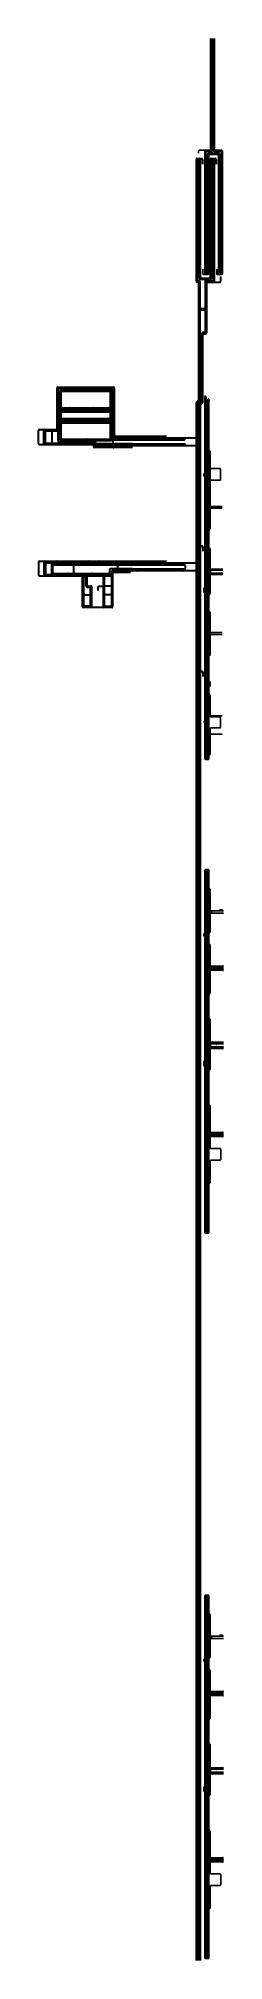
# Model space of a CAD drawing. Header units: millimetres. Extents: x 2525 to 103701, y 936 to 1054480.
import ezdxf

# ---------------------------------------------------------------- set-up
doc = ezdxf.new("R2010")
doc.units = ezdxf.units.MM
doc.layers.add('L2_AMHS_Rail Center(7F bridge_Lower)', color=11, linetype='Continuous', lineweight=30)
for name, color, linetype in [('L2_AMHS_Rail Center(FAB1L 7F Lower)', 40, 'Continuous'), ('L2_AMHS_Rail Center(P2L 7F Lower)', 3, 'Continuous'), ('L2_AMHS_Rail Center(P3L 7F Lower)', 3, 'Continuous')]:
    doc.layers.add(name, color=color, linetype=linetype)

msp = doc.modelspace()

# ---------------------------------------------------------------- linework, layer by layer
at = {"layer": 'L2_AMHS_Rail Center(7F bridge_Lower)'}
for p, q in [((88870, 926661, 0), (88870, 988154, 0)), ((89002, 985663, 0), (89388, 986049, 0)), ((89320, 988604, 0), (91773, 988604, 0)), ((89520, 926661, 0), (89520, 987504, 0)), ((90420, 926661, 0), (90420, 987504, 0)), ((90938, 985663, 0), (90552, 986049, 0)), ((91070, 926661, 0), (91070, 988154, 0)), ((92220, 988154, 0), (92220, 985654, 0)), ((96432, 988154, 0), (96432, 923604, 0)), ((96564, 985663, 0), (96950, 986049, 0)), ((96882, 988604, 0), (99182, 988604, 0)), ((97082, 987504, 0), (97082, 922954, 0)), ((97982, 987504, 0), (97982, 922054, 0)), ((98500, 985663, 0), (98114, 986049, 0)), ((98632, 988154, 0), (98632, 921404, 0)), ((99632, 988154, 0), (99632, 985654, 0)), ((89002, 971794, 0), (89388, 971408, 0)), ((90938, 971794, 0), (90552, 971408, 0)), ((96564, 971794, 0), (96950, 971408, 0)), ((98500, 971794, 0), (98114, 971408, 0)), ((89002, 965614, 0), (89388, 966000, 0)), ((90938, 965614, 0), (90552, 966000, 0)), ((96564, 965614, 0), (96950, 966000, 0)), ((98500, 965614, 0), (98114, 966000, 0)), ((89002, 948095, 0), (89388, 947709, 0)), ((89002, 941910, 0), (89388, 942296, 0)), ((90938, 948095, 0), (90552, 947709, 0)), ((90938, 941910, 0), (90552, 942296, 0)), ((96564, 948095, 0), (96950, 947709, 0)), ((96564, 941910, 0), (96950, 942296, 0)), ((98500, 948095, 0), (98114, 947709, 0)), ((98500, 941910, 0), (98114, 942296, 0)), ((89002, 928043, 0), (89388, 927658, 0)), ((90938, 928043, 0), (90552, 927658, 0)), ((96564, 928043, 0), (96950, 927658, 0)), ((98500, 928043, 0), (98114, 927658, 0)), ((88870, 921404, 0), (88870, 926661, 0)), ((89842, 920954, 0), (89320, 920954, 0)), ((89520, 922054, 0), (89520, 926661, 0)), ((90492, 921604, 0), (89970, 921604, 0)), ((90292, 856619, 0), (90292, 920504, 0)), ((90420, 922954, 0), (90420, 926661, 0)), ((90870, 922504, 0), (96632, 922504, 0)), ((90942, 856162, 0), (90942, 921154, 0)), ((91070, 923604, 0), (91070, 926661, 0)), ((91520, 923154, 0), (95982, 923154, 0)), ((93723, 922054, 0), (93723, 893754, 0)), ((94173, 921604, 0), (97532, 921604, 0)), ((94373, 920504, 0), (94373, 893104, 0)), ((94823, 920954, 0), (101694, 920954, 0)), ((102144, 923923, 0), (102144, 921404, 0)), ((90424, 909603, 0), (90810, 909217, 0)), ((93273, 906304, 0), (91392, 906304, 0)), ((94241, 909603, 0), (93855, 909217, 0)), ((90424, 902168, 0), (90810, 902554, 0)), ((93273, 905604, 0), (91392, 905604, 0)), ((94241, 902168, 0), (93855, 902554, 0)), ((91842, 855567, 0), (91842, 892854, 0)), ((93273, 893304, 0), (92292, 893304, 0)), ((92492, 855095, 0), (92492, 892204, 0)), ((92942, 892654, 0), (93923, 892654, 0)), ((90424, 883003, 0), (90810, 882617, 0)), ((90424, 875418, 0), (90810, 875803, 0)), ((92360, 883003, 0), (91974, 882617, 0)), ((92360, 875417, 0), (91974, 875803, 0)), ((12673, 840530, 0), (12673, 862830, 0)), ((12804, 856226, 0), (13191, 856612, 0)), ((13123, 863280, 0), (43623, 863280, 0)), ((13323, 833730, 0), (13323, 862180, 0)), ((13773, 862630, 0), (42973, 862630, 0)), ((14223, 834630, 0), (14223, 861280, 0)), ((14354, 856612, 0), (14741, 856226, 0)), ((14673, 861730, 0), (42073, 861730, 0)), ((14873, 835280, 0), (14873, 860630, 0)), ((15323, 861080, 0), (41423, 861080, 0)), ((19084, 862761, 0), (19470, 863148, 0)), ((19084, 861598, 0), (19470, 861211, 0)), ((24395, 862761, 0), (24009, 863148, 0)), ((24395, 861598, 0), (24009, 861211, 0)), ((32002, 862761, 0), (32388, 863148, 0)), ((32002, 861598, 0), (32388, 861211, 0)), ((36455, 862761, 0), (36069, 863148, 0)), ((36455, 861598, 0), (36069, 861211, 0)), ((41873, 835280, 0), (41873, 860630, 0)), ((42004, 856226, 0), (42391, 856612, 0)), ((42523, 834630, 0), (42523, 861280, 0)), ((43423, 832655, 0), (43423, 862180, 0)), ((43554, 856612, 0), (43941, 856226, 0)), ((44073, 835955, 0), (44073, 862830, 0)), ((88990, 704792, 0), (88990, 854947, 0)), ((89123, 855267, 0), (90117, 856250, 0)), ((89640, 704792, 0), (89640, 854497, 0)), ((89773, 854817, 0), (90768, 855793, 0)), ((90540, 704792, 0), (90540, 853897, 0)), ((90673, 854217, 0), (91669, 855198, 0)), ((91190, 704792, 0), (91190, 853440, 0)), ((91323, 853760, 0), (92317, 854735, 0)), ((13191, 843811, 0), (12804, 844197, 0)), ((15323, 851955, 0), (41423, 851955, 0)), ((15323, 849755, 0), (41423, 849755, 0)), ((41423, 845963, 0), (15323, 845963, 0)), ((15323, 843763, 0), (41423, 843763, 0)), ((15773, 850205, 0), (15773, 851505, 0)), ((15773, 844213, 0), (15773, 845513, 0)), ((16873, 851305, 0), (39873, 851305, 0)), ((16873, 850405, 0), (39873, 850405, 0)), ((16873, 845313, 0), (39873, 845313, 0)), ((16873, 844413, 0), (39873, 844413, 0)), ((19988, 851822, 0), (20373, 851437, 0)), ((22388, 849887, 0), (22773, 850272, 0)), ((22388, 845830, 0), (22773, 845445, 0)), ((22388, 843895, 0), (22773, 844280, 0)), ((32412, 851822, 0), (32027, 851437, 0)), ((32412, 849887, 0), (32027, 850272, 0)), ((32412, 845830, 0), (32027, 845445, 0)), ((32412, 843895, 0), (32027, 844280, 0)), ((40973, 850205, 0), (40973, 851505, 0)), ((40973, 844213, 0), (40973, 845513, 0)), ((89122, 849673, 0), (89508, 849288, 0)), ((89122, 843504, 0), (89508, 843890, 0)), ((91058, 849673, 0), (90672, 849288, 0)), ((91058, 843504, 0), (90672, 843890, 0)), ((2525, 832430, 0), (2525, 839630, 0)), ((2975, 840080, 0), (12223, 840080, 0)), ((5368, 832430, 0), (5368, 839630, 0)), ((6268, 833080, 0), (6268, 838980, 0)), ((6718, 839430, 0), (12873, 839430, 0)), ((6718, 832630, 0), (32775, 832630, 0)), ((9722, 838980, 0), (9722, 833080, 0)), ((13025, 832497, 0), (12641, 832112, 0)), ((13773, 833280, 0), (33425, 833280, 0)), ((14741, 839847, 0), (14354, 839461, 0)), ((14673, 834180, 0), (42073, 834180, 0)), ((15323, 834830, 0), (41423, 834830, 0)), ((17741, 833147, 0), (17356, 832762, 0)), ((28910, 834697, 0), (28525, 834312, 0)), ((28910, 832762, 0), (28525, 833147, 0)), ((33875, 832655, 0), (33875, 832830, 0)), ((42391, 840888, 0), (42004, 841274, 0)), ((43941, 841274, 0), (43554, 840888, 0)), ((43873, 834505, 0), (82198, 834505, 0)), ((44523, 836505, 0), (72542, 836505, 0)), ((44523, 835505, 0), (88540, 835505, 0)), ((82648, 834955, 0), (82648, 835055, 0)), ((2975, 831980, 0), (32125, 831980, 0)), ((32575, 831530, 0), (32575, 830655, 0)), ((53964, 830205, 0), (33025, 830205, 0)), ((33225, 831655, 0), (33225, 832180, 0)), ((88540, 831205, 0), (33675, 831205, 0)), ((53964, 832205, 0), (34325, 832205, 0)), ((38192, 832073, 0), (38928, 831336, 0)), ((42641, 831073, 0), (43377, 830336, 0)), ((51823, 832205, 0), (82198, 832205, 0)), ((82648, 831755, 0), (82648, 831655, 0)), ((89122, 824489, 0), (89508, 824104, 0)), ((91058, 824489, 0), (90672, 824104, 0)), ((89122, 818320, 0), (89508, 818706, 0)), ((91058, 818320, 0), (90672, 818706, 0)), ((89122, 798784, 0), (89508, 798398, 0)), ((89122, 792610, 0), (89508, 792996, 0)), ((91058, 798784, 0), (90672, 798398, 0)), ((91058, 792610, 0), (90672, 792996, 0)), ((89122, 778193, 0), (89508, 777807, 0)), ((89122, 772027, 0), (89508, 772413, 0)), ((91058, 778194, 0), (90672, 777808, 0)), ((91058, 772027, 0), (90672, 772413, 0)), ((91640, 776273, 0), (91924, 776273, 0)), ((92374, 775823, 0), (92374, 773374, 0)), ((2525, 767530, 0), (2525, 760430, 0)), ((2975, 767980, 0), (72542, 767980, 0)), ((2975, 759980, 0), (26173, 759980, 0)), ((5368, 767530, 0), (5368, 760430, 0)), ((6268, 766530, 0), (6268, 761080, 0)), ((6718, 766980, 0), (88592, 766980, 0)), ((6718, 760630, 0), (41972, 760630, 0)), ((9722, 761080, 0), (9722, 766530, 0)), ((10372, 761730, 0), (10372, 765530, 0)), ((10822, 765980, 0), (72542, 765980, 0)), ((10822, 761280, 0), (40972, 761280, 0)), ((13123, 767848, 0), (13866, 767104, 0)), ((14301, 760497, 0), (13917, 760112, 0)), ((18573, 766848, 0), (17830, 766104, 0)), ((17957, 760762, 0), (18342, 761147, 0)), ((21923, 761730, 0), (21923, 765530, 0)), ((22187, 760497, 0), (22572, 760112, 0)), ((25056, 766848, 0), (24312, 766104, 0)), ((26623, 743030, 0), (26623, 759530, 0)), ((27273, 743680, 0), (27273, 760180, 0)), ((27723, 759730, 0), (28123, 759730, 0)), ((28573, 754130, 0), (28573, 760180, 0)), ((29223, 754780, 0), (29223, 759530, 0)), ((30018, 767848, 0), (29275, 767104, 0)), ((29673, 759980, 0), (37381, 759980, 0)), ((32098, 761147, 0), (32483, 760762, 0)), ((35138, 760497, 0), (35522, 760112, 0)), ((35964, 767848, 0), (36707, 767104, 0)), ((37831, 759530, 0), (37831, 743030, 0)), ((38481, 760180, 0), (38481, 743680, 0)), ((41972, 759730, 0), (38931, 759730, 0)), ((41422, 763230, 0), (41422, 761730, 0)), ((41458, 766848, 0), (42202, 766104, 0)), ((53964, 763680, 0), (41872, 763680, 0)), ((42422, 762230, 0), (42422, 743680, 0)), ((88592, 762680, 0), (42872, 762680, 0)), ((43072, 761230, 0), (43072, 743030, 0)), ((52797, 761680, 0), (43522, 761680, 0)), ((45726, 762548, 0), (44990, 761811, 0)), ((45681, 765530, 0), (45681, 764130, 0)), ((53964, 763680, 0), (82506, 763680, 0)), ((57486, 763548, 0), (56750, 762811, 0)), ((72542, 765980, 0), (82506, 765980, 0)), ((80556, 766111, 0), (81299, 766855, 0)), ((80556, 763548, 0), (81299, 762804, 0)), ((82956, 764130, 0), (82956, 765530, 0)), ((27141, 756108, 0), (26755, 756493, 0)), ((27723, 749544, 0), (30515, 749544, 0)), ((28705, 756108, 0), (29091, 756493, 0)), ((29023, 753680, 0), (30515, 753680, 0)), ((29673, 754330, 0), (31165, 754330, 0)), ((30965, 743680, 0), (30965, 753230, 0)), ((31615, 743030, 0), (31615, 753880, 0)), ((34973, 753810, 0), (34973, 751905, 0)), ((35423, 754260, 0), (37381, 754260, 0)), ((38349, 757022, 0), (37963, 756637, 0)), ((41972, 754260, 0), (38931, 754260, 0)), ((41972, 749546, 0), (38931, 749546, 0)), ((42554, 757251, 0), (42940, 756866, 0)), ((27141, 745714, 0), (26755, 745329, 0)), ((42622, 742580, 0), (27073, 742580, 0)), ((30515, 743230, 0), (27723, 743230, 0)), ((31097, 745714, 0), (31483, 745329, 0)), ((37963, 745713, 0), (38349, 745328, 0)), ((38931, 743230, 0), (41972, 743230, 0)), ((42940, 745714, 0), (42554, 745329, 0)), ((89122, 744513, 0), (89508, 744127, 0)), ((89122, 737265, 0), (89508, 737651, 0)), ((91058, 744851, 0), (90672, 744465, 0)), ((91058, 737265, 0), (90672, 737651, 0)), ((89122, 726469, 0), (89508, 726083, 0)), ((89122, 720291, 0), (89508, 720677, 0)), ((91058, 726469, 0), (90672, 726083, 0)), ((91058, 720291, 0), (90672, 720677, 0)), ((89122, 709495, 0), (89508, 709109, 0)), ((91058, 709495, 0), (90672, 709109, 0)), ((91640, 707573, 0), (91924, 707573, 0)), ((92374, 707123, 0), (92374, 704747, 0)), ((88990, 625126, 0), (88990, 704792, 0)), ((89122, 703317, 0), (89508, 703703, 0)), ((89640, 625126, 0), (89640, 704792, 0)), ((90540, 625126, 0), (90540, 704792, 0)), ((91058, 703317, 0), (90672, 703703, 0)), ((91190, 625126, 0), (91190, 704792, 0)), ((89122, 688900, 0), (89508, 688514, 0)), ((91058, 688900, 0), (90672, 688514, 0)), ((89122, 682720, 0), (89508, 683106, 0)), ((91058, 682720, 0), (90672, 683106, 0)), ((89122, 663746, 0), (89508, 663361, 0)), ((91058, 663746, 0), (90672, 663361, 0)), ((88990, 445192), (88990, 625126)), ((89640, 445192), (89640, 625126)), ((90540, 445192), (90540, 625126)), ((91190, 445192), (91190, 625126)), ((89122, 588254), (89508, 588640)), ((91058, 588254), (90672, 588640)), ((89122, 566976), (89508, 566590)), ((89122, 560798), (89508, 561184)), ((91058, 566976), (90672, 566590)), ((91058, 560798), (90672, 561184)), ((89122, 533289), (89508, 532903)), ((89122, 527112), (89508, 527497)), ((91058, 533289), (90672, 532903)), ((91058, 527112), (90672, 527497)), ((89122, 473418), (89508, 473032)), ((89122, 467240), (89508, 467626)), ((91058, 473418), (90672, 473032)), ((91058, 467240), (90672, 467626)), ((88990, 297141), (88990, 445192)), ((89640, 297141), (89640, 445192)), ((90540, 297141), (90540, 445192)), ((91190, 297141), (91190, 445192)), ((89122, 425029), (89508, 424644)), ((91058, 425029), (90672, 424644)), ((89122, 418850), (89508, 419235)), ((91058, 418850), (90672, 419235)), ((89122, 404146), (89508, 403761)), ((91058, 404146), (90672, 403761)), ((88990, 47592), (88990, 297141)), ((89640, 47592), (89640, 297141)), ((90540, 47592), (90540, 297141)), ((91190, 47592), (91190, 297141)), ((89122, 190654), (89508, 191040)), ((91058, 190654), (90672, 191040)), ((89122, 169376), (89508, 168990)), ((91058, 169376), (90672, 168990)), ((89122, 163198), (89508, 163584)), ((91058, 163198), (90672, 163584)), ((89122, 135689), (89508, 135303)), ((89122, 129512), (89508, 129897)), ((91058, 135689), (90672, 135303)), ((91058, 129512), (90672, 129897)), ((89122, 75818), (89508, 75432)), ((91058, 75818), (90672, 75432)), ((89122, 69640), (89508, 70026)), ((91058, 69640), (90672, 70026)), ((88990, 954), (88990, 47592)), ((89640, 954), (89640, 47592)), ((90540, 954), (90540, 47592)), ((91190, 936), (91190, 47592)), ((89122, 27429), (89508, 27044)), ((89122, 21250), (89508, 21635)), ((91058, 27429), (90672, 27044)), ((91058, 21250), (90672, 21635)), ((89122, 6546), (89508, 6161)), ((91058, 6546), (90672, 6161))]:
    msp.add_line(p, q, dxfattribs=at)
for centre, radius, start, end in [((89320, 988154, 0), 450, 90, 180), ((89320, 985345, 0), 450, 134.939812, 180), ((89070, 986367, 0), 450, 314.939812, 0), ((89970, 987504, 0), 450, 0, 180.00002), ((90870, 986367, 0), 450, 180, 225.060188), ((90620, 988154, 0), 450, 0, 90), ((90620, 985345, 0), 450, 0, 45.060188), ((91770, 988154, 0), 450, 0, 90), ((96882, 988154, 0), 450, 90, 180), ((96882, 985345, 0), 450, 134.939812, 180), ((96632, 986367, 0), 450, 314.939812, 0), ((97532, 987504, 0), 450, 0, 179.908748), ((98432, 986367, 0), 450, 180, 225.060188), ((98182, 988154, 0), 450, 0, 90), ((98182, 985345, 0), 450, 0, 45.060188), ((99182, 988154, 0), 450, 0, 90), ((89320, 972112, 0), 450, 180, 225.060188), ((89070, 971089, 0), 450, 0, 45.060188), ((89970, 969505, 0), 450, 180, 359.999982), ((90870, 971089, 0), 450, 134.939812, 180), ((90620, 972112, 0), 450, 314.939812, 0), ((96882, 972112, 0), 450, 180, 225.060188), ((96632, 971089, 0), 450, 0, 45.060188), ((97532, 969505, 0), 450, 180, 359.999982), ((98432, 971089, 0), 450, 134.939812, 180), ((98182, 972112, 0), 450, 314.939812, 0), ((89320, 965296, 0), 450, 134.939812, 180), ((89070, 966319, 0), 450, 314.939812, 0), ((89970, 967905, 0), 450, 0, 180.00002), ((90870, 966319, 0), 450, 180, 225.060188), ((90620, 965296, 0), 450, 0, 45.060188), ((96882, 965296, 0), 450, 134.939812, 180), ((96632, 966319, 0), 450, 314.939812, 0), ((97532, 967905, 0), 450, 0, 180.00002), ((98432, 966319, 0), 450, 180, 225.060188), ((98182, 965296, 0), 450, 0, 45.060188), ((89320, 948414, 0), 450, 180, 225.060188), ((90620, 948414, 0), 450, 314.939812, 0), ((96882, 948414, 0), 450, 180, 225.060188), ((98182, 948414, 0), 450, 314.939812, 0), ((89320, 941592, 0), 450, 134.939812, 180), ((89070, 947391, 0), 450, 0, 45.060188), ((89070, 942615, 0), 450, 314.939812, 0), ((89970, 945802, 0), 450, 180, 359.999982), ((89970, 944202, 0), 450, 0, 180.00002), ((90870, 947391, 0), 450, 134.939812, 180), ((90870, 942615, 0), 450, 180, 225.060188), ((90620, 941592, 0), 450, 0, 45.060188), ((96882, 941592, 0), 450, 134.939812, 180), ((96632, 947391, 0), 450, 0, 45.060188), ((96632, 942615, 0), 450, 314.939812, 0), ((97532, 945802, 0), 450, 180, 359.999982), ((97532, 944202, 0), 450, 0, 180.00002), ((98432, 947391, 0), 450, 134.939812, 180), ((98432, 942615, 0), 450, 180, 225.060188), ((98182, 941592, 0), 450, 0, 45.060188), ((89320, 928362, 0), 450, 180, 225.060188), ((89070, 927339, 0), 450, 0, 45.060188), ((90870, 927339, 0), 450, 134.939812, 180), ((90620, 928362, 0), 450, 314.939812, 0), ((96882, 928362, 0), 450, 180, 225.060188), ((96632, 927339, 0), 450, 0, 45.060188), ((98432, 927339, 0), 450, 134.939812, 180), ((98182, 928362, 0), 450, 314.939812, 0), ((89320, 921404, 0), 450, 180, 270), ((89969, 925684, 0), 450, 180.091252, 0), ((89969, 924084, 0), 450, 0, 179.908748), ((89970, 922054, 0), 450, 180, 270), ((89842, 920504, 0), 450, 0, 90), ((90870, 922954, 0), 450, 180, 270), ((90492, 921154, 0), 450, 0, 90), ((91520, 923604, 0), 450, 180, 270), ((93273, 922054, 0), 450, 0, 90), ((94173, 921154, 0), 450, 90, 180), ((94823, 920504, 0), 450, 90, 180), ((95982, 923604, 0), 450, 270, 0), ((96632, 922954, 0), 450, 270, 0), ((97531, 925684, 0), 450, 180.091252, 0), ((97531, 924084, 0), 450, 0, 179.908748), ((97532, 922054, 0), 450, 270, 0), ((98182, 921404, 0), 450, 270, 0), ((101694, 921404, 0), 450, 270, 0), ((90742, 909922, 0), 450, 180, 225.060188), ((90492, 908899, 0), 450, 0, 45.060188), ((91392, 906754, 0), 450, 180, 270), ((93273, 906754, 0), 450, 270, 0), ((94173, 908899, 0), 450, 134.939812, 180), ((93923, 909922, 0), 450, 314.939812, 0), ((90742, 901850, 0), 450, 134.939812, 180), ((90492, 902872, 0), 450, 314.939812, 0), ((91392, 905154, 0), 450, 90, 180), ((93273, 905154, 0), 450, 0, 90), ((94173, 902872, 0), 450, 180, 225.060188), ((93923, 901850, 0), 450, 0, 45.060188), ((92292, 892854, 0), 450, 90, 180), ((92942, 892204, 0), 450, 90, 180), ((93273, 893754, 0), 450, 270, 0), ((93923, 893104, 0), 450, 270, 0), ((90742, 883322, 0), 450, 180, 225.060188), ((90742, 875099, 0), 450, 134.939812, 180), ((90492, 882299, 0), 450, 0, 45.060188), ((90492, 876122, 0), 450, 314.939812, 0), ((91392, 880154, 0), 450, 180, 270), ((91392, 878554, 0), 450, 90, 180), ((91392, 880154, 0), 450, 270, 0), ((91392, 878554, 0), 450, 0, 90), ((92292, 882299, 0), 450, 134.939812, 180), ((92292, 876122, 0), 450, 180, 225.060188), ((92042, 883322, 0), 450, 314.939812, 0), ((92042, 875099, 0), 450, 0, 45.060188), ((13123, 862830, 0), 450, 90, 180), ((13123, 855907, 0), 450, 135.00044, 180), ((12873, 856929, 0), 450, 315.074265, 0), ((13773, 862180, 0), 450, 90, 180), ((13773, 859500, 0), 450, 0, 180.00002), ((14673, 861280, 0), 450, 90, 180), ((14673, 856930, 0), 450, 180, 224.99956), ((14423, 855908, 0), 450, 0, 44.925735), ((15323, 860630, 0), 450, 90, 180), ((16452, 862180, 0), 450, 90, 270.000001), ((18766, 863080, 0), 450, 270, 314.99956), ((18766, 861280, 0), 450, 45.00044, 90), ((19788, 862830, 0), 450, 90, 134.925735), ((19788, 861530, 0), 450, 225.074265, 270), ((23691, 862830, 0), 450, 45.074265, 90), ((23691, 861530, 0), 450, 270, 314.925735), ((24713, 863080, 0), 450, 225.00044, 270), ((24713, 861280, 0), 450, 90, 134.99956), ((27573, 862180, 0), 450, 270, 89.999964), ((29173, 862180, 0), 450, 90, 270.000001), ((31684, 863080, 0), 450, 270, 314.99956), ((31684, 861280, 0), 450, 45.00044, 90), ((32706, 862830, 0), 450, 90, 134.925735), ((32706, 861530, 0), 450, 225.074265, 270), ((35751, 862830, 0), 450, 45.074265, 90), ((35751, 861530, 0), 450, 270, 314.925735), ((36773, 863080, 0), 450, 225.00044, 270), ((36773, 861280, 0), 450, 90, 134.99956), ((40293, 862180, 0), 450, 270, 89.999964), ((41423, 860630, 0), 450, 0, 90), ((42323, 855907, 0), 450, 135.00044, 180), ((42073, 861280, 0), 450, 0, 90), ((42073, 856929, 0), 450, 315.074265, 0), ((42973, 859500, 0), 450, 0, 180.00002), ((42973, 862180, 0), 450, 0, 90), ((43873, 856930, 0), 450, 180, 224.99956), ((43623, 862830, 0), 450, 0, 90), ((43623, 855908, 0), 450, 0, 44.925735), ((89440, 854947, 0), 450, 134.687321, 179.999998), ((90090, 854497, 0), 450, 134.687321, 179.999998), ((89834, 856609, 0), 457, 308.343478, 1.222544), ((90990, 853897, 0), 450, 134.687321, 179.999998), ((90484, 856152, 0), 457, 308.343478, 1.222544), ((91640, 853440, 0), 450, 134.687321, 179.999998), ((91384, 855557, 0), 457, 308.343478, 1.222544), ((92034, 855095, 0), 457, 308.343478, 0), ((13123, 844515, 0), 450, 180, 224.925735), ((12873, 843493, 0), 450, 0, 44.99956), ((15323, 852405, 0), 450, 180, 270), ((15323, 849305, 0), 450, 90, 180), ((15323, 846413, 0), 450, 180, 270), ((15323, 843313, 0), 450, 90, 180), ((16223, 851505, 0), 450, 90, 180), ((16223, 850205, 0), 450, 180, 270), ((16223, 845513, 0), 450, 90, 180), ((16223, 844213, 0), 450, 180, 270), ((16873, 850855, 0), 450, 90, 270.000001), ((16873, 844863, 0), 450, 90, 270.000001), ((19669, 851505, 0), 450, 44.939812, 90), ((20691, 851755, 0), 450, 224.939812, 270), ((22069, 850205, 0), 450, 270, 315.060188), ((22069, 845513, 0), 450, 44.939812, 90), ((22069, 844213, 0), 450, 270, 315.060188), ((23091, 849955, 0), 450, 90, 135.060188), ((23091, 845763, 0), 450, 224.939812, 270), ((23091, 843963, 0), 450, 90, 135.060188), ((27248, 850855, 0), 450, 270, 89.999964), ((27248, 844863, 0), 450, 270, 89.999964), ((28848, 850855, 0), 450, 90, 270.000001), ((28848, 844863, 0), 450, 90, 270.000001), ((31709, 851755, 0), 450, 270, 315.060188), ((31709, 849955, 0), 450, 44.939812, 90), ((31709, 845763, 0), 450, 270, 315.060188), ((31709, 843963, 0), 450, 44.939812, 90), ((32731, 851505, 0), 450, 90, 135.060188), ((32731, 850205, 0), 450, 224.939812, 270), ((32731, 845513, 0), 450, 90, 135.060188), ((32731, 844213, 0), 450, 224.939812, 270), ((39873, 850855, 0), 450, 270, 89.999964), ((39873, 844863, 0), 450, 270, 89.999964), ((40523, 851505, 0), 450, 0, 90), ((40523, 850205, 0), 450, 270, 0), ((40523, 845513, 0), 450, 0, 90), ((40523, 844213, 0), 450, 270, 0), ((41423, 852405, 0), 450, 270, 0), ((41423, 849305, 0), 450, 0, 90), ((41423, 846413, 0), 450, 270, 0), ((41423, 843313, 0), 450, 0, 90), ((89440, 849992, 0), 450, 180, 225.060188), ((89440, 843186, 0), 450, 134.939812, 180), ((89190, 848969, 0), 450, 0, 45.060188), ((89190, 844208, 0), 450, 314.939812, 0), ((90090, 847388, 0), 450, 180, 270), ((90090, 845788, 0), 450, 90, 180), ((90090, 847388, 0), 450, 270, 0), ((90090, 845788, 0), 450, 0, 90), ((90990, 848969, 0), 450, 134.939812, 180), ((90990, 844208, 0), 450, 180, 225.060188), ((90740, 849992, 0), 450, 314.939812, 0), ((90740, 843186, 0), 450, 0, 45.060188), ((2975, 839630, 0), 450, 90, 180), ((2975, 832430, 0), 450, 180, 270), ((5818, 839630, 0), 450, 90, 180), ((5818, 832430, 0), 450, 180, 270), ((6718, 838980, 0), 450, 90, 180), ((6718, 833080, 0), 450, 180, 270), ((10172, 838980, 0), 450, 90, 180), ((10172, 833080, 0), 450, 180, 270), ((12223, 840530, 0), 450, 270, 0), ((12873, 839880, 0), 450, 270, 0), ((13344, 832180, 0), 450, 90, 135.060188), ((13773, 836410, 0), 450, 180, 359.999982), ((13773, 833730, 0), 450, 180, 270), ((14673, 839143, 0), 450, 135.074265, 180), ((14673, 834630, 0), 450, 180, 270), ((14423, 840165, 0), 450, 315.00044, 0), ((15323, 835280, 0), 450, 180, 270), ((17038, 833080, 0), 450, 270, 315.060188), ((18060, 832830, 0), 450, 90, 135.060188), ((23746, 833730, 0), 450, 270, 89.999964), ((25346, 833730, 0), 450, 90, 270.000001), ((28206, 834630, 0), 450, 270, 315.060188), ((28206, 832830, 0), 450, 44.939812, 90), ((29228, 834380, 0), 450, 90, 135.060188), ((29228, 833080, 0), 450, 224.939812, 270), ((32775, 832180, 0), 450, 0, 90), ((33425, 832830, 0), 450, 0, 90), ((34325, 832655, 0), 450, 180, 270), ((41423, 835280, 0), 450, 270, 0), ((42323, 841591, 0), 450, 180, 224.925735), ((42073, 834630, 0), 450, 270, 0), ((42073, 840569, 0), 450, 0, 44.99956), ((42973, 837865, 0), 450, 180, 359.999982), ((42973, 832655, 0), 450, 270, 0), ((43873, 840570, 0), 450, 135.074265, 180), ((43873, 834955, 0), 450, 180, 270), ((43623, 841592, 0), 450, 315.00044, 0), ((44523, 836955, 0), 450, 180, 270), ((44523, 835955, 0), 450, 180, 270), ((82198, 834955, 0), 450, 270, 0), ((83098, 835055, 0), 450, 90, 180), ((88540, 835955, 0), 450, 270, 0), ((12322, 832430, 0), 450, 270, 315.060188), ((32125, 831530, 0), 450, 0, 90), ((33025, 830655, 0), 450, 180, 270), ((33675, 831655, 0), 450, 180, 270), ((37874, 831755, 0), 450, 44.994314, 90), ((39246, 831655, 0), 450, 224.994314, 270.198828), ((42323, 830755, 0), 450, 44.994314, 90), ((43695, 830655, 0), 450, 224.994314, 270.198828), ((82198, 831755, 0), 450, 0, 90), ((83098, 831655, 0), 450, 180, 270), ((88540, 830755, 0), 450, 0, 90), ((89440, 824808, 0), 450, 180, 225.060188), ((89190, 823785, 0), 450, 0, 45.060188), ((90090, 822205, 0), 450, 180, 270), ((90090, 822205, 0), 450, 270, 0), ((90990, 823785, 0), 450, 134.939812, 180), ((90740, 824808, 0), 450, 314.939812, 0), ((89440, 818002, 0), 450, 134.939812, 180), ((89190, 819024, 0), 450, 314.939812, 0), ((90090, 820605, 0), 450, 90, 180), ((90090, 820605, 0), 450, 0, 90), ((90990, 819024, 0), 450, 180, 225.060188), ((90740, 818002, 0), 450, 0, 45.060188), ((89440, 799102, 0), 450, 180, 225.060188), ((89440, 792292, 0), 450, 134.939812, 180), ((89190, 798080, 0), 450, 0, 45.060188), ((89190, 793314, 0), 450, 314.939812, 0), ((90090, 796500, 0), 450, 180, 270), ((90090, 794900, 0), 450, 90, 180), ((90090, 796500, 0), 450, 270, 0), ((90090, 794900, 0), 450, 0, 90), ((90990, 798080, 0), 450, 134.939812, 180), ((90990, 793314, 0), 450, 180, 225.060188), ((90740, 799102, 0), 450, 314.939812, 0), ((90740, 792292, 0), 450, 0, 45.060188), ((89440, 778512, 0), 450, 180, 225.060188), ((89440, 771709, 0), 450, 134.939812, 180), ((89190, 777489, 0), 450, 0, 45.060188), ((89190, 772731, 0), 450, 314.939812, 0), ((90090, 775911, 0), 450, 180, 270), ((90090, 774311, 0), 450, 90, 180), ((90090, 775911, 0), 450, 270, 0), ((90090, 774311, 0), 450, 0, 90), ((90990, 777490, 0), 450, 134.939812, 180), ((90990, 772731, 0), 450, 180, 225.060188), ((90740, 778513, 0), 450, 314.939812, 0), ((90740, 771709, 0), 450, 0, 45.060188), ((91640, 775823, 0), 450, 90, 180), ((91924, 775823, 0), 450, 0, 90), ((2975, 767530, 0), 450, 90, 180), ((2975, 760430, 0), 450, 180, 270), ((5818, 767530, 0), 450, 90, 180), ((5818, 760430, 0), 450, 180, 270), ((6718, 766530, 0), 450, 90, 180), ((6718, 761080, 0), 450, 180, 270), ((10172, 766530, 0), 450, 90, 180), ((10172, 761080, 0), 450, 180, 270), ((10822, 765530, 0), 450, 90, 180), ((10822, 761730, 0), 450, 180, 270), ((12805, 767530, 0), 450, 45.000327, 90), ((13598, 760430, 0), 450, 270, 315.060188), ((14178, 767430, 0), 450, 225.000327, 270), ((14620, 760180, 0), 450, 90, 135.060188), ((17519, 766430, 0), 450, 270, 314.999673), ((17639, 761080, 0), 450, 270, 315.060188), ((18661, 760830, 0), 450, 90, 135.060188), ((18891, 766530, 0), 450, 90, 134.999673), ((21869, 760180, 0), 450, 44.939812, 90), ((22373, 765530, 0), 450, 90, 180), ((22373, 761730, 0), 450, 180, 270), ((22891, 760430, 0), 450, 224.939812, 270), ((24001, 766430, 0), 450, 270, 314.999673), ((25374, 766530, 0), 450, 90, 134.999673), ((26173, 759530, 0), 450, 360, 90), ((26823, 760180, 0), 450, 360, 90), ((27723, 759280, 0), 450, 90, 180), ((28123, 759280, 0), 450, 360, 90), ((29023, 760180, 0), 450, 90, 180), ((28964, 767430, 0), 450, 270, 314.999673), ((29673, 759530, 0), 450, 90, 180), ((30337, 767530, 0), 450, 90, 134.999673), ((31779, 760830, 0), 450, 44.939812, 90), ((32801, 761080, 0), 450, 224.939812, 270), ((34819, 760180, 0), 450, 44.939812, 90), ((35841, 760430, 0), 450, 224.939812, 270), ((35646, 767530, 0), 450, 45.000327, 90), ((37018, 767430, 0), 450, 225.000327, 270), ((37381, 759530, 0), 450, 360, 90), ((38031, 760180, 0), 450, 360, 90), ((38931, 759280, 0), 450, 90, 180), ((40972, 761730, 0), 450, 270, 360), ((41140, 766530, 0), 450, 45.000327, 90), ((41872, 763230, 0), 450, 90, 180), ((41972, 761080, 0), 450, 270, 360), ((41972, 759280, 0), 450, 360, 90), ((42513, 766430, 0), 450, 225.000327, 270), ((42872, 762230, 0), 450, 90, 180), ((43522, 761230, 0), 450, 90, 180), ((44672, 762130, 0), 450, 270, 314.999673), ((45231, 765530, 0), 450, 360, 90), ((45231, 764130, 0), 450, 270, 360), ((46045, 762230, 0), 450, 90, 134.999673), ((56431, 763130, 0), 450, 270, 314.999673), ((57804, 763230, 0), 450, 90, 134.999673), ((80238, 766430, 0), 450, 270, 314.999673), ((80238, 763230, 0), 450, 45.000327, 90), ((81610, 766530, 0), 450, 90, 134.999673), ((81610, 763130, 0), 450, 225.000327, 270), ((82506, 764130, 0), 450, 270.000007, 360), ((88540, 767430, 0), 450, 270, 0), ((88540, 762230, 0), 450, 0, 90), ((27073, 756812, 0), 450, 180, 225.060188), ((26823, 755790, 0), 450, 360, 45.060188), ((27723, 749994, 0), 450, 180, 270), ((29023, 755790, 0), 450, 134.939812, 180), ((29023, 754130, 0), 450, 180, 270), ((28773, 756812, 0), 450, 314.939812, 360), ((29673, 754780, 0), 450, 180, 270), ((30515, 753230, 0), 450, 360, 90), ((30515, 749994, 0), 450, 270, 360), ((31165, 753880, 0), 450, 360, 90), ((35423, 753810, 0), 450, 90, 180), ((37381, 754710, 0), 450, 270, 360), ((38281, 756318, 0), 450, 134.939812, 180), ((38031, 757340, 0), 450, 314.939812, 360), ((38931, 754710, 0), 450, 180, 270), ((38931, 749996, 0), 450, 180, 270), ((41972, 754710, 0), 450, 270, 360), ((41972, 749996, 0), 450, 270, 360), ((42872, 757570, 0), 450, 180, 225.060188), ((42622, 756548, 0), 450, 360, 45.060188), ((27073, 745010, 0), 450, 134.939812, 180), ((27073, 743030, 0), 450, 180, 270), ((26823, 746032, 0), 450, 314.939812, 360), ((27723, 743680, 0), 450, 180, 270), ((30515, 743680, 0), 450, 270, 360), ((31415, 746032, 0), 450, 180, 225.060188), ((31165, 743030, 0), 450, 270, 360), ((31165, 745010, 0), 450, 360, 45.060188), ((38281, 746032, 0), 450, 180, 225.060188), ((38281, 743030, 0), 450, 180, 270), ((38031, 745010, 0), 450, 360, 45.060188), ((38931, 743680, 0), 450, 180, 270), ((41972, 743680, 0), 450, 270, 360), ((42872, 745010, 0), 450, 134.939812, 180), ((42622, 743030, 0), 450, 270, 360), ((42622, 746032, 0), 450, 314.939812, 360), ((89440, 744832, 0), 450, 180, 225.060188), ((89190, 743809, 0), 450, 0, 45.060188), ((89190, 737969, 0), 450, 314.939812, 0), ((90090, 741714, 0), 450, 180, 270), ((90090, 740114, 0), 450, 90, 180), ((90090, 741714, 0), 450, 270, 0), ((90090, 740114, 0), 450, 0, 90), ((90990, 744146, 0), 450, 134.939812, 180), ((90990, 737969, 0), 450, 180, 225.060188), ((90740, 745169, 0), 450, 314.939812, 0), ((89440, 736946, 0), 450, 134.939812, 180), ((90740, 736946, 0), 450, 0, 45.060188), ((89440, 726787, 0), 450, 180, 225.060188), ((89440, 719973, 0), 450, 134.939812, 180), ((89190, 725764, 0), 450, 0, 45.060188), ((89190, 720995, 0), 450, 314.939812, 0), ((90090, 724176, 0), 450, 180, 270), ((90090, 722576, 0), 450, 90, 180), ((90090, 724176, 0), 450, 270, 0), ((90090, 722576, 0), 450, 0, 90), ((90990, 725764, 0), 450, 134.939812, 180), ((90990, 720995, 0), 450, 180, 225.060188), ((90740, 726787, 0), 450, 314.939812, 0), ((90740, 719973, 0), 450, 0, 45.060188), ((89440, 709813, 0), 450, 180, 225.060188), ((89190, 708791, 0), 450, 0, 45.060188), ((90090, 707202, 0), 450, 180, 270), ((90090, 705602, 0), 450, 90, 180), ((90090, 707202, 0), 450, 270, 0), ((90090, 705602, 0), 450, 0, 90), ((90990, 708791, 0), 450, 134.939812, 180), ((90740, 709813, 0), 450, 314.939812, 0), ((91640, 707123, 0), 450, 90, 180), ((91924, 707123, 0), 450, 0, 90), ((89440, 702999, 0), 450, 134.939812, 180), ((89190, 704022, 0), 450, 314.939812, 0), ((90990, 704022, 0), 450, 180, 225.060188), ((90740, 702999, 0), 450, 0, 45.060188), ((89440, 689218, 0), 450, 180, 225.060188), ((89190, 688196, 0), 450, 0, 45.060188), ((90090, 686608, 0), 450, 180, 270), ((90090, 685008, 0), 450, 90, 180), ((90090, 686608, 0), 450, 270, 0), ((90090, 685008, 0), 450, 0, 90), ((90990, 688196, 0), 450, 134.939812, 180), ((90740, 689218, 0), 450, 314.939812, 0), ((89440, 682402, 0), 450, 134.939812, 180), ((89190, 683424, 0), 450, 314.939812, 0), ((90990, 683424, 0), 450, 180, 225.060188), ((90740, 682402, 0), 450, 0, 45.060188), ((89440, 664065, 0), 450, 180, 225.060188), ((90740, 664065, 0), 450, 314.939812, 0), ((89190, 663042, 0), 450, 0, 45.060188), ((90090, 661379, 0), 450, 180, 359.817495), ((90990, 663042, 0), 450, 134.939812, 180), ((90090, 590539), 450, 90, 180), ((90090, 590539), 450, 0, 90), ((89440, 587935), 450, 134.939812, 180), ((89190, 588958), 450, 314.939812, 0), ((90990, 588958), 450, 180, 225.060188), ((90740, 587935), 450, 0, 45.060188), ((89440, 567294), 450, 180, 225.060188), ((89440, 560479), 450, 134.939812, 180), ((89190, 566271), 450, 0, 45.060188), ((89190, 561502), 450, 314.939812, 0), ((90090, 564683), 450, 180, 270), ((90090, 563083), 450, 90, 180), ((90090, 564683), 450, 270, 0), ((90090, 563083), 450, 0, 90), ((90990, 566271), 450, 134.939812, 180), ((90990, 561502), 450, 180, 225.060188), ((90740, 567294), 450, 314.939812, 0), ((90740, 560479), 450, 0, 45.060188), ((89440, 533608), 450, 180, 225.060188), ((89440, 526793), 450, 134.939812, 180), ((89190, 532585), 450, 0, 45.060188), ((89190, 527816), 450, 314.939812, 0), ((90090, 530996), 450, 180, 270), ((90090, 529396), 450, 90, 180), ((90090, 530996), 450, 270, 0), ((90090, 529396), 450, 0, 90), ((90990, 532585), 450, 134.939812, 180), ((90990, 527816), 450, 180, 225.060188), ((90740, 533608), 450, 314.939812, 0), ((90740, 526793), 450, 0, 45.060188), ((89440, 473736), 450, 180, 225.060188), ((89440, 466921), 450, 134.939812, 180), ((89190, 472713), 450, 0, 45.060188), ((89190, 467944), 450, 314.939812, 0), ((90090, 471125), 450, 180, 270), ((90090, 469525), 450, 90, 180), ((90090, 471125), 450, 270, 0), ((90090, 469525), 450, 0, 90), ((90990, 472713), 450, 134.939812, 180), ((90990, 467944), 450, 180, 225.060188), ((90740, 473736), 450, 314.939812, 0), ((90740, 466921), 450, 0, 45.060188), ((89440, 425348), 450, 180, 225.060188), ((89190, 424325), 450, 0, 45.060188), ((90090, 422737), 450, 180, 270), ((90090, 421137), 450, 90, 180), ((90090, 422737), 450, 270, 0), ((90090, 421137), 450, 0, 90), ((90990, 424325), 450, 134.939812, 180), ((90740, 425348), 450, 314.939812, 0), ((89440, 418531), 450, 134.939812, 180), ((89190, 419554), 450, 314.939812, 0), ((90990, 419554), 450, 180, 225.060188), ((90740, 418531), 450, 0, 45.060188), ((89440, 404465), 450, 180, 225.060188), ((89190, 403442), 450, 0, 45.060188), ((90090, 401779), 450, 180, 359.817495), ((90990, 403442), 450, 134.939812, 180), ((90740, 404465), 450, 314.939812, 0), ((89440, 190335), 450, 134.939812, 180), ((89190, 191358), 450, 314.939812, 0), ((90090, 192939), 450, 90, 180), ((90090, 192939), 450, 0, 90), ((90990, 191358), 450, 180, 225.060188), ((90740, 190335), 450, 0, 45.060188), ((89440, 169694), 450, 180, 225.060188), ((89190, 168671), 450, 0, 45.060188), ((90990, 168671), 450, 134.939812, 180), ((90740, 169694), 450, 314.939812, 0), ((89440, 162879), 450, 134.939812, 180), ((89190, 163902), 450, 314.939812, 0), ((90090, 167083), 450, 180, 270), ((90090, 165483), 450, 90, 180), ((90090, 167083), 450, 270, 0), ((90090, 165483), 450, 0, 90), ((90990, 163902), 450, 180, 225.060188), ((90740, 162879), 450, 0, 45.060188), ((89440, 136008), 450, 180, 225.060188), ((89440, 129193), 450, 134.939812, 180), ((89190, 134985), 450, 0, 45.060188), ((89190, 130216), 450, 314.939812, 0), ((90090, 133396), 450, 180, 270), ((90090, 131796), 450, 90, 180), ((90090, 133396), 450, 270, 0), ((90090, 131796), 450, 0, 90), ((90990, 134985), 450, 134.939812, 180), ((90990, 130216), 450, 180, 225.060188), ((90740, 136008), 450, 314.939812, 0), ((90740, 129193), 450, 0, 45.060188), ((89440, 76136), 450, 180, 225.060188), ((89190, 75113), 450, 0, 45.060188), ((90990, 75113), 450, 134.939812, 180), ((90740, 76136), 450, 314.939812, 0), ((89440, 69321), 450, 134.939812, 180), ((89190, 70344), 450, 314.939812, 0), ((90090, 73525), 450, 180, 270), ((90090, 71925), 450, 90, 180), ((90090, 73525), 450, 270, 0), ((90090, 71925), 450, 0, 90), ((90990, 70344), 450, 180, 225.060188), ((90740, 69321), 450, 0, 45.060188), ((89440, 27748), 450, 180, 225.060188), ((89440, 20931), 450, 134.939812, 180), ((89190, 26725), 450, 0, 45.060188), ((89190, 21954), 450, 314.939812, 0), ((90090, 25137), 450, 180, 270), ((90090, 23537), 450, 90, 180), ((90090, 25137), 450, 270, 0), ((90090, 23537), 450, 0, 90), ((90990, 26725), 450, 134.939812, 180), ((90990, 21954), 450, 180, 225.060188), ((90740, 27748), 450, 314.939812, 0), ((90740, 20931), 450, 0, 45.060188), ((89440, 6865), 450, 180, 225.060188), ((89190, 5842), 450, 0, 45.060188), ((90090, 4179), 450, 180, 359.817495), ((90990, 5842), 450, 134.939812, 180), ((90740, 6865), 450, 314.939812, 0)]:
    msp.add_arc(centre, radius, start, end, dxfattribs=at)
at = {"layer": 'L2_AMHS_Rail Center(7F bridge_Lower)', "extrusion": (-1.34806e-08, 0, 1)}
msp.add_arc((82506, 765530, 0), 450, 360, 90, dxfattribs=at)
at = {"layer": 'L2_AMHS_Rail Center(FAB1L 7F Lower)'}
for p, q in [((96673, 993604, 0), (96673, 1054480, 0)), ((97323, 992054, 0), (97323, 1054480, 0)), ((98223, 992954, 0), (98223, 1054480, 0)), ((98873, 993604, 0), (98873, 1054480, 0)), ((96805, 1013697, 0), (97191, 1013312, 0)), ((98741, 1013697, 0), (98355, 1013312, 0)), ((96805, 1004406, 0), (97191, 1004792, 0)), ((98741, 1004406, 0), (98355, 1004792, 0)), ((90002, 992703, 0), (90003, 991654, 0)), ((90452, 993154, 0), (96223, 993154, 0)), ((93436, 992704, 0), (93436, 987289, 0)), ((94086, 992054, 0), (94086, 987289, 0)), ((94536, 992504, 0), (96873, 992504, 0)), ((94986, 991154, 0), (94986, 987289, 0)), ((95436, 991604, 0), (101198, 991604, 0)), ((95636, 990504, 0), (95636, 987289, 0)), ((96086, 990954, 0), (100548, 990954, 0)), ((98673, 992504, 0), (102098, 992504, 0)), ((99323, 993154, 0), (102748, 993154, 0)), ((100998, 925554, 0), (100998, 990504, 0)), ((101648, 926204, 0), (101648, 991154, 0)), ((102548, 926204, 0), (102548, 992054, 0)), ((103198, 925554, 0), (103198, 992704, 0)), ((93436, 987289, 0), (93436, 925554, 0)), ((93568, 985663, 0), (93954, 986049, 0)), ((94086, 987289, 0), (94086, 926204, 0)), ((94986, 987289, 0), (94986, 926204, 0)), ((95504, 985663, 0), (95118, 986049, 0)), ((95636, 987289, 0), (95636, 925554, 0)), ((101130, 985663, 0), (101516, 986049, 0)), ((103066, 985663, 0), (102680, 986049, 0)), ((93568, 971794, 0), (93954, 971408, 0)), ((95504, 971794, 0), (95118, 971408, 0)), ((101130, 971794, 0), (101516, 971408, 0)), ((103066, 971794, 0), (102680, 971408, 0)), ((93568, 965614, 0), (93954, 966000, 0)), ((95504, 965614, 0), (95118, 966000, 0)), ((101130, 965614, 0), (101516, 966000, 0)), ((103066, 965614, 0), (102680, 966000, 0)), ((93568, 948095, 0), (93954, 947709, 0)), ((93568, 941910, 0), (93954, 942296, 0)), ((95504, 948095, 0), (95118, 947709, 0)), ((95504, 941910, 0), (95118, 942296, 0)), ((101130, 948095, 0), (101516, 947709, 0)), ((101130, 941910, 0), (101516, 942296, 0)), ((103066, 948095, 0), (102680, 947709, 0)), ((103066, 941910, 0), (102680, 942296, 0)), ((92436, 925554, 0), (92436, 928054, 0)), ((93568, 928043, 0), (93954, 927658, 0)), ((95504, 928043, 0), (95118, 927658, 0)), ((99998, 925554, 0), (99998, 928054, 0)), ((101130, 928043, 0), (101516, 927658, 0)), ((103066, 928043, 0), (102680, 927658, 0)), ((92886, 925104, 0), (95186, 925104, 0)), ((100448, 925104, 0), (102748, 925104, 0))]:
    msp.add_line(p, q, dxfattribs=at)
for centre, start, end in [((97123, 1014016, 0), 180, 225.060188), ((96873, 1012993, 0), 0, 45.060188), ((98673, 1012993, 0), 134.939812, 180), ((98423, 1014016, 0), 314.939812, 0), ((97123, 1004088, 0), 134.939812, 180), ((96873, 1005110, 0), 314.939812, 0), ((97773, 1009852, 0), 180, 359.999982), ((97773, 1008252, 0), 0, 180.00002), ((98673, 1005110, 0), 180, 225.060188), ((98423, 1004088, 0), 0, 45.060188), ((90452, 992704, 0), 90, 180.019098), ((93886, 992704, 0), 90, 180), ((94536, 992054, 0), 90, 180), ((95436, 991154, 0), 90, 180), ((96086, 990504, 0), 90, 180), ((96223, 993604, 0), 270, 0), ((96873, 992954, 0), 270, 0), ((97773, 992054, 0), 180, 270), ((98673, 992954, 0), 180, 270), ((99323, 993604, 0), 180, 270), ((100548, 990504, 0), 0, 90), ((101198, 991154, 0), 0, 90), ((102098, 992054, 0), 0, 90), ((102748, 992704, 0), 0, 90), ((93886, 985345, 0), 134.939812, 180), ((93636, 986367, 0), 314.939812, 0), ((94536, 989654, 0), 180, 359.999982), ((94536, 988054, 0), 0, 179.908748), ((95436, 986367, 0), 180, 225.060188), ((95186, 985345, 0), 0, 45.060188), ((101448, 985345, 0), 134.939812, 180), ((101198, 986367, 0), 314.939812, 0), ((102098, 989654, 0), 180.091252, 0), ((102098, 988054, 0), 0, 179.908748), ((102998, 986367, 0), 180, 225.060188), ((102748, 985345, 0), 0, 45.060188), ((93886, 972112, 0), 180, 225.060188), ((93636, 971089, 0), 0, 45.060188), ((94536, 969505, 0), 180, 359.999982), ((95436, 971089, 0), 134.939812, 180), ((95186, 972112, 0), 314.939812, 0), ((101448, 972112, 0), 180, 225.060188), ((101198, 971089, 0), 0, 45.060188), ((102098, 969505, 0), 180, 359.999982), ((102998, 971089, 0), 134.939812, 180), ((102748, 972112, 0), 314.939812, 0), ((93886, 965296, 0), 134.939812, 180), ((93636, 966319, 0), 314.939812, 0), ((94536, 967905, 0), 0, 180.00002), ((95436, 966319, 0), 180, 225.060188), ((95186, 965296, 0), 0, 45.060188), ((101448, 965296, 0), 134.939812, 180), ((101198, 966319, 0), 314.939812, 0), ((102098, 967905, 0), 0, 180.00002), ((102998, 966319, 0), 180, 225.060188), ((102748, 965296, 0), 0, 45.060188), ((93886, 948414, 0), 180, 225.060188), ((95186, 948414, 0), 314.939812, 0), ((101448, 948414, 0), 180, 225.060188), ((102748, 948414, 0), 314.939812, 0), ((93886, 941592, 0), 134.939812, 180), ((93636, 947391, 0), 0, 45.060188), ((93636, 942615, 0), 314.939812, 0), ((94536, 945802, 0), 180, 359.999982), ((94536, 944202, 0), 0, 180.00002), ((95436, 947391, 0), 134.939812, 180), ((95436, 942615, 0), 180, 225.060188), ((95186, 941592, 0), 0, 45.060188), ((101448, 941592, 0), 134.939812, 180), ((101198, 947391, 0), 0, 45.060188), ((101198, 942615, 0), 314.939812, 0), ((102098, 945802, 0), 180, 359.999982), ((102098, 944202, 0), 0, 180.00002), ((102998, 947391, 0), 134.939812, 180), ((102998, 942615, 0), 180, 225.060188), ((102748, 941592, 0), 0, 45.060188), ((93886, 928362, 0), 180, 225.060188), ((93636, 927339, 0), 0, 45.060188), ((95436, 927339, 0), 134.939812, 180), ((95186, 928362, 0), 314.939812, 0), ((101448, 928362, 0), 180, 225.060188), ((101198, 927339, 0), 0, 45.060188), ((102998, 927339, 0), 134.939812, 180), ((102748, 928362, 0), 314.939812, 0), ((92886, 925554, 0), 180, 270), ((93886, 925554, 0), 180, 270), ((94536, 926204, 0), 180, 359.817495), ((95186, 925554, 0), 270, 0), ((100448, 925554, 0), 180, 270), ((101448, 925554, 0), 180, 270), ((102098, 926204, 0), 180, 359.817495), ((102748, 925554, 0), 270, 0)]:
    msp.add_arc(centre, 450, start, end, dxfattribs=at)
at = {"layer": 'L2_AMHS_Rail Center(P2L 7F Lower)'}
for p, q in [((93556, 704792, 0), (93556, 858104, 0)), ((95106, 856454, 0), (95106, 704792, 0)), ((95756, 704792, 0), (95756, 855804, 0)), ((93688, 838421, 0), (94074, 838807, 0)), ((95624, 838421, 0), (95238, 838807, 0)), ((93688, 824489, 0), (94074, 824104, 0)), ((95624, 824489, 0), (95238, 824104, 0)), ((96015, 828517, 0), (96146, 828456, 0)), ((96406, 785930, 0), (96406, 828048, 0)), ((92906, 815547, 0), (92906, 814454, 0)), ((93296, 816016, 0), (93165, 815955, 0)), ((93688, 818320, 0), (94074, 818706, 0)), ((95624, 818325, 0), (95238, 818710, 0)), ((96856, 818776, 0), (101678, 818776, 0)), ((101678, 812274, 0), (96856, 812274, 0)), ((102128, 812724, 0), (102128, 818326, 0)), ((96274, 809925, 0), (95888, 809539, 0)), ((93688, 798784, 0), (94074, 798398, 0)), ((93688, 792610, 0), (94074, 792996, 0)), ((95624, 798784, 0), (95238, 798398, 0)), ((95624, 792610, 0), (95238, 792996, 0)), ((96856, 797979, 0), (102995, 797979, 0)), ((96856, 796979, 0), (102995, 796979, 0)), ((96015, 785462, 0), (96146, 785522, 0)), ((93688, 778194, 0), (94074, 777808, 0)), ((93688, 772027, 0), (94074, 772413, 0)), ((95624, 778194, 0), (95238, 777808, 0)), ((96015, 775159, 0), (96146, 775098, 0)), ((96406, 774691, 0), (96406, 764122, 0)), ((103275, 763022, 0), (96206, 763022, 0)), ((103275, 761322, 0), (96206, 761322, 0)), ((96406, 760222, 0), (96406, 750229, 0)), ((96656, 761772, 0), (96656, 762572, 0)), ((103275, 763672, 0), (96856, 763672, 0)), ((103275, 760672, 0), (96856, 760672, 0)), ((92906, 753009, 0), (92906, 750745, 0)), ((93296, 753478, 0), (93165, 753417, 0)), ((96015, 749761, 0), (96146, 749821, 0)), ((93688, 744801, 0), (94074, 744416, 0)), ((93688, 737265, 0), (94074, 737651, 0)), ((95624, 747068, 0), (95238, 747453, 0)), ((95624, 744851, 0), (95238, 744465, 0)), ((95624, 737265, 0), (95238, 737651, 0)), ((96015, 740262, 0), (96146, 740201, 0)), ((96406, 739793, 0), (96406, 716649, 0)), ((96856, 728854, 0), (102995, 728854, 0)), ((96856, 727854, 0), (102995, 727854, 0)), ((93688, 726469, 0), (94074, 726083, 0)), ((93688, 720291, 0), (94074, 720677, 0)), ((95624, 726469, 0), (95238, 726083, 0)), ((95624, 720291, 0), (95238, 720677, 0)), ((93688, 709495, 0), (94074, 709110, 0)), ((95624, 709494, 0), (95238, 709109, 0)), ((96015, 716180, 0), (96146, 716241, 0)), ((93556, 659729, 0), (93556, 704792, 0)), ((93688, 703317, 0), (94074, 703703, 0)), ((95106, 704792, 0), (95106, 660379, 0)), ((95624, 703317, 0), (95238, 703703, 0)), ((95756, 659729, 0), (95756, 704792, 0)), ((96015, 699297, 0), (96146, 699358, 0)), ((96406, 699766, 0), (96406, 702031, 0)), ((93688, 688900, 0), (94074, 688514, 0)), ((95624, 688900, 0), (95238, 688514, 0)), ((96015, 694762, 0), (96146, 694701, 0)), ((96406, 683054, 0), (96406, 694293, 0)), ((93296, 680194, 0), (93165, 680134, 0)), ((93688, 682720, 0), (94074, 683106, 0)), ((95624, 682720, 0), (95238, 683106, 0)), ((96406, 662304, 0), (96406, 676112, 0)), ((102998, 683254, 0), (96856, 683254, 0)), ((101596, 682604, 0), (96856, 682604, 0)), ((101596, 676562, 0), (96856, 676562, 0)), ((102046, 682154, 0), (102046, 677012, 0)), ((93688, 663746, 0), (94074, 663361, 0)), ((96856, 673104, 0), (102998, 673104, 0)), ((95306, 659279, 0), (94006, 659279, 0)), ((96015, 661836, 0), (96146, 661897, 0))]:
    msp.add_line(p, q, dxfattribs=at)
at = {"layer": 'L2_AMHS_Rail Center(P2L 7F Lower)', "elevation": 0}
for points in [[(94206, 704792), (94206, 857454)], [(94206, 704792), (94206, 660379)]]:
    msp.add_lwpolyline(points, close=True, dxfattribs=at)
at = {"layer": 'L2_AMHS_Rail Center(P2L 7F Lower)'}
for centre, start, end in [((94006, 858104, 0), 90, 180), ((94656, 857454, 0), 90, 180), ((95556, 856454, 0), 90, 180.000001), ((96206, 855804, 0), 90, 180), ((94656, 843194, 0), 180, 270), ((94656, 843194, 0), 270, 0), ((94006, 838103, 0), 134.939812, 180), ((93756, 839126, 0), 314.939812, 0), ((94656, 841594, 0), 90, 180), ((94656, 841594, 0), 0, 90), ((95556, 839126, 0), 180, 225.060188), ((95306, 838103, 0), 0, 45.060188), ((94006, 824808, 0), 180, 225.060188), ((93756, 823785, 0), 0, 45.060188), ((94656, 822205, 0), 180, 270), ((94656, 822205, 0), 270, 0), ((95556, 823785, 0), 134.939812, 180), ((95306, 824808, 0), 314.939812, 0), ((96206, 828925, 0), 180, 245), ((95956, 828048, 0), 0, 65), ((93356, 815547, 0), 115, 180.088637), ((93106, 816424, 0), 295, 0), ((94006, 818002, 0), 134.939812, 180), ((93756, 819024, 0), 314.939812, 0), ((94656, 820605, 0), 90, 180), ((94656, 820605, 0), 0, 90), ((95556, 819029, 0), 180, 225.060188), ((95306, 818006, 0), 0, 45.060188), ((96856, 819226, 0), 179.999989, 270), ((101678, 812724, 0), 270, 0), ((96206, 809221, 0), 134.939812, 180), ((95956, 810243, 0), 314.939812, 0), ((94006, 799102, 0), 180, 225.060188), ((94006, 792292, 0), 134.939812, 180), ((93756, 798080, 0), 0, 45.060188), ((93756, 793314, 0), 314.939812, 0), ((94656, 796500, 0), 180, 270), ((94656, 794900, 0), 90, 180), ((94656, 796500, 0), 270, 0), ((94656, 794900, 0), 0, 90), ((95556, 798080, 0), 134.939812, 180), ((95556, 793314, 0), 180, 225.060188), ((95306, 799102, 0), 314.939812, 0), ((95306, 792292, 0), 0, 45.060188), ((96856, 798429, 0), 180, 270), ((96856, 796529, 0), 90, 180), ((96206, 785054, 0), 115, 180), ((95956, 785930, 0), 295, 0), ((94006, 778513, 0), 180, 225.060188), ((94006, 771709, 0), 134.939812, 180), ((93756, 777490, 0), 0, 45.060188), ((93756, 772731, 0), 314.939812, 0), ((94656, 775911, 0), 180, 270), ((94656, 774311, 0), 90, 180), ((94656, 775911, 0), 270, 0), ((94656, 774311, 0), 0, 90), ((95556, 777490, 0), 134.939812, 180), ((95306, 778513, 0), 314.939812, 0), ((96206, 775567, 0), 180, 245), ((95956, 774691, 0), 0, 65), ((96206, 763472, 0), 180, 270), ((96206, 760872, 0), 90, 180), ((96856, 764122, 0), 180, 270), ((96856, 760222, 0), 90, 180), ((97106, 762572, 0), 90, 180), ((97106, 761772, 0), 180, 270), ((93356, 753010, 0), 115, 180.088637), ((93106, 753886, 0), 295, 0), ((96206, 749353, 0), 115, 180), ((95956, 750229, 0), 295, 0), ((94006, 745119, 0), 180, 225.060188), ((93756, 744097, 0), 0, 45.060188), ((93756, 737969, 0), 314.939812, 0), ((94656, 741714, 0), 180, 270), ((94656, 740114, 0), 90, 180), ((94656, 741714, 0), 270, 0), ((94656, 740114, 0), 0, 90), ((95556, 747772, 0), 180, 225.060188), ((95556, 744146, 0), 134.939812, 180), ((95556, 737969, 0), 180, 225.060188), ((95306, 746749, 0), 0, 45.060188), ((95306, 745169, 0), 314.939812, 0), ((96206, 740670, 0), 180, 245), ((95956, 739793, 0), 0, 65), ((94006, 736946, 0), 134.939812, 180), ((95306, 736946, 0), 0, 45.060188), ((96856, 729304, 0), 180, 270), ((96856, 727404, 0), 90, 180), ((94006, 726787, 0), 180, 225.060188), ((94006, 719973, 0), 134.939812, 180), ((93756, 725764, 0), 0, 45.060188), ((93756, 720995, 0), 314.939812, 0), ((94656, 724176, 0), 180, 270), ((94656, 722576, 0), 90, 180), ((94656, 724176, 0), 270, 0), ((94656, 722576, 0), 0, 90), ((95556, 725764, 0), 134.939812, 180), ((95556, 720995, 0), 180, 225.060188), ((95306, 726787, 0), 314.939812, 0), ((95306, 719973, 0), 0, 45.060188), ((95956, 716649, 0), 295, 0), ((94006, 709813, 0), 180, 225.060188), ((93756, 708791, 0), 0, 45.060188), ((94656, 707202, 0), 180, 270), ((94656, 705602, 0), 90, 180), ((94656, 707202, 0), 270, 0), ((94656, 705602, 0), 0, 90), ((95556, 708791, 0), 134.939812, 180), ((95306, 709813, 0), 314.939812, 0), ((96206, 715772, 0), 115, 180), ((94006, 702999, 0), 134.939812, 180), ((93756, 704022, 0), 314.939812, 0), ((95556, 704022, 0), 180, 225.060188), ((95306, 702999, 0), 0, 45.060188), ((96206, 698889, 0), 115, 180), ((95956, 699766, 0), 295, 0.088637), ((94006, 689218, 0), 180, 225.060188), ((93756, 688196, 0), 0, 45.060188), ((94656, 686608, 0), 180, 270), ((94656, 685008, 0), 90, 180), ((94656, 686608, 0), 270, 0), ((94656, 685008, 0), 0, 90), ((95556, 688196, 0), 134.939812, 180), ((95306, 689218, 0), 314.939812, 0), ((96206, 695170, 0), 180, 245), ((95956, 694293, 0), 0, 65), ((93356, 679726, 0), 115, 180.088637), ((93106, 680602, 0), 295, 0), ((94006, 682402, 0), 134.939812, 180), ((93756, 683424, 0), 314.939812, 0), ((95556, 683424, 0), 180, 225.060188), ((95306, 682402, 0), 0, 45.060188), ((96856, 683704, 0), 180, 270), ((96856, 683054, 0), 180, 270), ((96856, 676112, 0), 90, 180), ((101596, 682154, 0), 0, 90), ((101596, 677012, 0), 270, 0), ((94006, 664065, 0), 180, 225.060188), ((96856, 672654, 0), 90, 180), ((94006, 659729, 0), 180, 270), ((93756, 663042, 0), 0, 45.060188), ((94656, 660379, 0), 180, 359.999982), ((95306, 659729, 0), 270, 0), ((96206, 661428, 0), 115, 180), ((95956, 662304, 0), 295, 0)]:
    msp.add_arc(centre, 450, start, end, dxfattribs=at)
at = {"layer": 'L2_AMHS_Rail Center(P2L 7F Lower)', "extrusion": (1.82502e-08, 6.6516e-09, 1)}
msp.add_arc((96856, 811824, 0), 450, 90, 179.999989, dxfattribs=at)
at = {"layer": 'L2_AMHS_Rail Center(P2L 7F Lower)', "extrusion": (2.1425e-07, 2.59961e-08, 1)}
msp.add_arc((101678, 818326, 0), 450, 0, 90, dxfattribs=at)
at = {"layer": 'L2_AMHS_Rail Center(P3L 7F Lower)'}
for p, q in [((93556, 400126), (93556, 598440)), ((93688, 592987), (94074, 593373)), ((94006, 598890), (95306, 598890)), ((95106, 597790), (95106, 400779)), ((95624, 592987), (95238, 593373)), ((95756, 400129), (95756, 598440)), ((96274, 588293), (95888, 588678)), ((96406, 587974), (96406, 564753)), ((96856, 576304), (103661, 576304)), ((96856, 575004), (103661, 575004)), ((97306, 575854), (97306, 575453)), ((101873, 576754), (101873, 577254)), ((102873, 576754), (102873, 577254)), ((92906, 563539), (92906, 562446)), ((93296, 564008), (93165, 563948)), ((93688, 566976), (94074, 566590)), ((93688, 560798), (94074, 561184)), ((95624, 566976), (95238, 566590)), ((95624, 560798), (95238, 561184)), ((96274, 564435), (95888, 564049)), ((96274, 557861), (95888, 558247)), ((96406, 557549), (96406, 546473)), ((96206, 545374), (103661, 545374)), ((96206, 544474), (103661, 544474)), ((96406, 531340), (96406, 543374)), ((96856, 546024), (103661, 546024)), ((96856, 543824), (103661, 543824)), ((93688, 533289), (94074, 532903)), ((93688, 527112), (94074, 527497)), ((95624, 533289), (95238, 532903)), ((95624, 527112), (95238, 527497)), ((96274, 531022), (95888, 530636)), ((96274, 517077), (95888, 517463)), ((96406, 516759), (96406, 504522)), ((96406, 500622), (96406, 489568)), ((96656, 502171), (96656, 502971)), ((92906, 493409), (92906, 491145)), ((93296, 493878), (93165, 493817)), ((96015, 489101), (96146, 489162)), ((96015, 489100), (96146, 489161)), ((93688, 473418), (94074, 473032)), ((93688, 467240), (94074, 467626)), ((95624, 473418), (95238, 473032)), ((95624, 467240), (95238, 467626)), ((96015, 469747), (96146, 469686)), ((96406, 469280), (96406, 455324)), ((103661, 454234), (96206, 454234)), ((103661, 453334), (96206, 453334)), ((103661, 454884), (96856, 454884)), ((96406, 452234), (96406, 446521)), ((103661, 452684), (96856, 452684)), ((101753, 446071), (96856, 446071)), ((102203, 440089), (102203, 445621)), ((96406, 439189), (96406, 427440)), ((101753, 439639), (96856, 439639)), ((93688, 425029), (94074, 424644)), ((95624, 425029), (95238, 424644)), ((96146, 427038), (96015, 426977)), ((93688, 418850), (94074, 419235)), ((95624, 418850), (95238, 419235)), ((93688, 404146), (94074, 403761)), ((95624, 404146), (95238, 403761)), ((95306, 399679), (94006, 399679)), ((93556, 2526), (93556, 200840)), ((94006, 201290), (95306, 201290)), ((95106, 200190), (95106, 3179)), ((95756, 2529), (95756, 200840)), ((93688, 195387), (94074, 195773)), ((95624, 195387), (95238, 195773)), ((96274, 190693), (95888, 191078)), ((96406, 190374), (96406, 167153)), ((101873, 179154), (101873, 179654)), ((102873, 179154), (102873, 179654)), ((93688, 169376), (94074, 168990)), ((95624, 169376), (95238, 168990)), ((96856, 178704), (103661, 178704)), ((96856, 177404), (103661, 177404)), ((97306, 178254), (97306, 177853)), ((92906, 165939), (92906, 164846)), ((93296, 166408), (93165, 166348)), ((93688, 163198), (94074, 163584)), ((95624, 163198), (95238, 163584)), ((96274, 166835), (95888, 166449)), ((96274, 160261), (95888, 160647)), ((96406, 159949), (96406, 148873)), ((96206, 147774), (103661, 147774)), ((96856, 148424), (103661, 148424)), ((96206, 146874), (103661, 146874)), ((96406, 133740), (96406, 145774)), ((96856, 146224), (103661, 146224)), ((93688, 135689), (94074, 135303)), ((93688, 129512), (94074, 129897)), ((95624, 135689), (95238, 135303)), ((95624, 129512), (95238, 129897)), ((96274, 133422), (95888, 133036)), ((96274, 119477), (95888, 119863)), ((96406, 119159), (96406, 106922)), ((96656, 104571), (96656, 105371)), ((92906, 95809), (92906, 93545)), ((93296, 96278), (93165, 96217)), ((96406, 103022), (96406, 91968)), ((96015, 91501), (96146, 91562)), ((93688, 75818), (94074, 75432)), ((95624, 75818), (95238, 75432)), ((93688, 69640), (94074, 70026)), ((95624, 69640), (95238, 70026)), ((96015, 72147), (96146, 72086)), ((96406, 71680), (96406, 57724)), ((103661, 56634), (96206, 56634)), ((103661, 55734), (96206, 55734)), ((96406, 54634), (96406, 48921)), ((103661, 57284), (96856, 57284)), ((103661, 55084), (96856, 55084)), ((101753, 48471), (96856, 48471)), ((102203, 42489), (102203, 48021)), ((96406, 41589), (96406, 29840)), ((101753, 42039), (96856, 42039)), ((93688, 27429), (94074, 27044)), ((93688, 21250), (94074, 21635)), ((95624, 27429), (95238, 27044)), ((95624, 21250), (95238, 21635)), ((96146, 29438), (96015, 29377)), ((93688, 6546), (94074, 6161)), ((95306, 2079), (94006, 2079)), ((95624, 6546), (95238, 6161))]:
    msp.add_line(p, q, dxfattribs=at)
at = {"layer": 'L2_AMHS_Rail Center(P3L 7F Lower)', "lineweight": 30}
for p, q in [((103383, 545892), (102997, 545505)), ((103383, 543955), (102997, 544342)), ((103661, 503421), (96206, 503421)), ((96206, 501721), (103661, 501721)), ((103661, 504071), (96856, 504071)), ((96856, 501071), (103661, 501071)), ((100564, 503939), (100177, 503552)), ((100564, 501202), (100177, 501589)), ((102915, 454752), (102529, 454365)), ((102915, 452815), (102529, 453202)), ((103383, 148292), (102997, 147905)), ((103383, 146355), (102997, 146742)), ((103661, 105821), (96206, 105821)), ((103661, 106471), (96856, 106471)), ((100564, 106339), (100177, 105952)), ((96206, 104121), (103661, 104121)), ((96856, 103471), (103661, 103471)), ((100564, 103602), (100177, 103989)), ((102915, 57152), (102529, 56765)), ((102915, 55215), (102529, 55602))]:
    msp.add_line(p, q, dxfattribs=at)
at = {"layer": 'L2_AMHS_Rail Center(P3L 7F Lower)'}
for points in [[(94206, 597790), (94206, 400776)], [(94206, 200190), (94206, 3176)]]:
    msp.add_lwpolyline(points, dxfattribs=at)
for centre, start, end in [((94006, 598440), 90, 180), ((94006, 592669), 134.939812, 180), ((93756, 593691), 314.939812, 0), ((94656, 597790), 90, 180), ((94656, 597790), 0, 90), ((95556, 593691), 180, 225.060188), ((95306, 598440), 0, 90), ((95306, 592669), 0, 45.060188), ((96206, 588997), 180, 225.060188), ((95956, 587974), 0, 45.060188), ((96856, 576754), 180, 270), ((96856, 574554), 90, 180), ((97756, 575854), 90, 180), ((97756, 575454), 180, 270), ((101423, 576754), 270, 0), ((103323, 576754), 180, 270), ((93356, 563540), 115, 180.088637), ((93106, 564416), 295, 0), ((94006, 567294), 180, 225.060188), ((94006, 560479), 134.939812, 180), ((93756, 566271), 0, 45.060188), ((93756, 561502), 314.939812, 0), ((94656, 564683), 180, 270), ((94656, 563083), 90, 180), ((94656, 564683), 270, 0), ((94656, 563083), 0, 90), ((95556, 566271), 134.939812, 180), ((95556, 561502), 180, 225.060188), ((95306, 567294), 314.939812, 0), ((95306, 560479), 0, 45.060188), ((96206, 563731), 134.939812, 180), ((96206, 558566), 180, 225.060188), ((95956, 564753), 314.939812, 0), ((95956, 557543), 0, 45.060188), ((96206, 545824), 180, 270), ((96206, 544024), 90, 180), ((96856, 546474), 180, 270), ((96856, 543374), 90, 180), ((97106, 544924), 90, 180), ((97106, 544924), 180, 270), ((94006, 533608), 180, 225.060188), ((94006, 526793), 134.939812, 180), ((93756, 532585), 0, 45.060188), ((93756, 527816), 314.939812, 0), ((94656, 530996), 180, 270), ((94656, 529396), 90, 180), ((94656, 530996), 270, 0), ((94656, 529396), 0, 90), ((95556, 532585), 134.939812, 180), ((95556, 527816), 180, 225.060188), ((95306, 533608), 314.939812, 0), ((95306, 526793), 0, 45.060188), ((96206, 530317), 134.939812, 180), ((95956, 531340), 314.939812, 0), ((96206, 517781), 180, 225.060188), ((95956, 516759), 0, 45.060188), ((96206, 503871), 180, 270), ((96206, 501271), 90, 180), ((96856, 504521), 180, 270), ((96856, 500621), 90, 180), ((97106, 502971), 90, 180), ((97106, 502171), 180, 270), ((93356, 493410), 115, 180.088637), ((93106, 494286), 295, 0), ((96206, 488693), 115, 180), ((96206, 488692), 115, 180), ((95956, 489569), 295, 0), ((94006, 473736), 180, 225.060188), ((94006, 466921), 134.939812, 180), ((93756, 472713), 0, 45.060188), ((93756, 467944), 314.939812, 0), ((94656, 471125), 180, 270), ((94656, 469525), 90, 180), ((94656, 471125), 270, 0), ((94656, 469525), 0, 90), ((95556, 472713), 134.939812, 180), ((95556, 467944), 180, 225.060188), ((95306, 473736), 314.939812, 0), ((95306, 466921), 0, 45.060188), ((96206, 470155), 180, 245), ((95956, 469279), 0, 65), ((96206, 454684), 180, 270), ((96206, 452884), 90, 180), ((96856, 455334), 180, 270), ((97106, 453784), 90, 180), ((97106, 453784), 180, 270), ((96856, 452234), 90, 180), ((96856, 446521), 180.000116, 270), ((101753, 445621), 0, 90), ((96856, 439189), 90, 180.000116), ((101753, 440089), 270, 0), ((94006, 425348), 180, 225.060188), ((93756, 424325), 0, 45.060188), ((94656, 422737), 180, 270), ((94656, 421137), 90, 180), ((94656, 422737), 270, 0), ((94656, 421137), 0, 90), ((95556, 424325), 134.939812, 180), ((95306, 425348), 314.939812, 0), ((96206, 426569), 115, 180), ((95956, 427446), 295, 0), ((94006, 418531), 134.939812, 180), ((93756, 419554), 314.939812, 0), ((95556, 419554), 180, 225.060188), ((95306, 418531), 0, 45.060188), ((94006, 404465), 180, 225.060188), ((93756, 403442), 0, 45.060188), ((94656, 400779), 180, 359.999982), ((95556, 403442), 134.939812, 180), ((95306, 404465), 314.939812, 0), ((94006, 400129), 180, 270), ((95306, 400129), 270, 0), ((94006, 200840), 90, 180), ((94656, 200190), 90, 180), ((94656, 200190), 0, 90), ((95306, 200840), 0, 90), ((94006, 195069), 134.939812, 180), ((93756, 196091), 314.939812, 0), ((95556, 196091), 180, 225.060188), ((95306, 195069), 0, 45.060188), ((96206, 191397), 180, 225.060188), ((95956, 190374), 0, 45.060188), ((96856, 179154), 180, 270), ((101423, 179154), 270, 0), ((103323, 179154), 180, 270), ((94006, 169694), 180, 225.060188), ((93756, 168671), 0, 45.060188), ((95556, 168671), 134.939812, 180), ((95306, 169694), 314.939812, 0), ((96856, 176954), 90, 180), ((97756, 178254), 90, 180), ((97756, 177854), 180, 270), ((93356, 165940), 115, 180.088637), ((93106, 166816), 295, 0), ((94006, 162879), 134.939812, 180), ((93756, 163902), 314.939812, 0), ((94656, 167083), 180, 270), ((94656, 165483), 90, 180), ((94656, 167083), 270, 0), ((94656, 165483), 0, 90), ((95556, 163902), 180, 225.060188), ((95306, 162879), 0, 45.060188), ((96206, 166131), 134.939812, 180), ((96206, 160966), 180, 225.060188), ((95956, 167153), 314.939812, 0), ((95956, 159943), 0, 45.060188), ((96206, 148224), 180, 270), ((96856, 148874), 180, 270), ((97106, 147324), 90, 180), ((96206, 146424), 90, 180), ((96856, 145774), 90, 180), ((97106, 147324), 180, 270), ((94006, 136008), 180, 225.060188), ((94006, 129193), 134.939812, 180), ((93756, 134985), 0, 45.060188), ((93756, 130216), 314.939812, 0), ((94656, 133396), 180, 270), ((94656, 131796), 90, 180), ((94656, 133396), 270, 0), ((94656, 131796), 0, 90), ((95556, 134985), 134.939812, 180), ((95556, 130216), 180, 225.060188), ((95306, 136008), 314.939812, 0), ((95306, 129193), 0, 45.060188), ((96206, 132717), 134.939812, 180), ((95956, 133740), 314.939812, 0), ((96206, 120181), 180, 225.060188), ((95956, 119159), 0, 45.060188), ((96206, 106271), 180, 270), ((96856, 106921), 180, 270), ((97106, 105371), 90, 180), ((93356, 95810), 115, 180.088637), ((93106, 96686), 295, 0), ((96206, 103671), 90, 180), ((96856, 103021), 90, 180), ((97106, 104571), 180, 270), ((96206, 91093), 115, 180), ((95956, 91970), 295, 0), ((94006, 76136), 180, 225.060188), ((93756, 75113), 0, 45.060188), ((95556, 75113), 134.939812, 180), ((95306, 76136), 314.939812, 0), ((94006, 69321), 134.939812, 180), ((93756, 70344), 314.939812, 0), ((94656, 73525), 180, 270), ((94656, 71925), 90, 180), ((94656, 73525), 270, 0), ((94656, 71925), 0, 90), ((95556, 70344), 180, 225.060188), ((95306, 69321), 0, 45.060188), ((96206, 72555), 180, 245), ((95956, 71679), 0, 65), ((96206, 57084), 180, 270), ((96206, 55284), 90, 180), ((96856, 57734), 180, 270), ((96856, 54634), 90, 180), ((97106, 56184), 90, 180), ((97106, 56184), 180, 270), ((96856, 48921), 180.000116, 270), ((101753, 48021), 0, 90), ((101753, 42489), 270, 0), ((96856, 41589), 90, 180.000116), ((94006, 27748), 180, 225.060188), ((94006, 20931), 134.939812, 180), ((93756, 26725), 0, 45.060188), ((93756, 21954), 314.939812, 0), ((94656, 25137), 180, 270), ((94656, 23537), 90, 180), ((94656, 25137), 270, 0), ((94656, 23537), 0, 90), ((95556, 26725), 134.939812, 180), ((95556, 21954), 180, 225.060188), ((95306, 27748), 314.939812, 0), ((95306, 20931), 0, 45.060188), ((96206, 28969), 115, 180), ((95956, 29846), 295, 0), ((94006, 6865), 180, 225.060188), ((94006, 2529), 180, 270), ((93756, 5842), 0, 45.060188), ((94656, 3179), 180, 359.999982), ((95556, 5842), 134.939812, 180), ((95306, 2529), 270, 0), ((95306, 6865), 314.939812, 0)]:
    msp.add_arc(centre, 450, start, end, dxfattribs=at)
at = {"layer": 'L2_AMHS_Rail Center(P3L 7F Lower)', "lineweight": 30}
for centre, start, end in [((102679, 545824), 270, 314.925734), ((102679, 544024), 45.074266, 90), ((103701, 545573), 90, 134.925734), ((103701, 544274), 225.074266, 270), ((99859, 503871), 270, 315), ((99859, 501271), 45, 90), ((100882, 503621), 90, 135), ((100882, 501521), 225, 270), ((102211, 454684), 270, 314.925734), ((102211, 452884), 45.074266, 90), ((103232, 454433), 90, 134.925734), ((103232, 453134), 225.074266, 270), ((102679, 148224), 270, 314.925734), ((103701, 147973), 90, 134.925734), ((102679, 146424), 45.074266, 90), ((103701, 146674), 225.074266, 270), ((99859, 106271), 270, 315), ((100882, 106021), 90, 135), ((99859, 103671), 45, 90), ((100882, 103921), 225, 270), ((102211, 57084), 270, 314.925734), ((102211, 55284), 45.074266, 90), ((103232, 56833), 90, 134.925734), ((103232, 55534), 225.074266, 270)]:
    msp.add_arc(centre, 450, start, end, dxfattribs=at)

doc.saveas('drawing.dxf')
